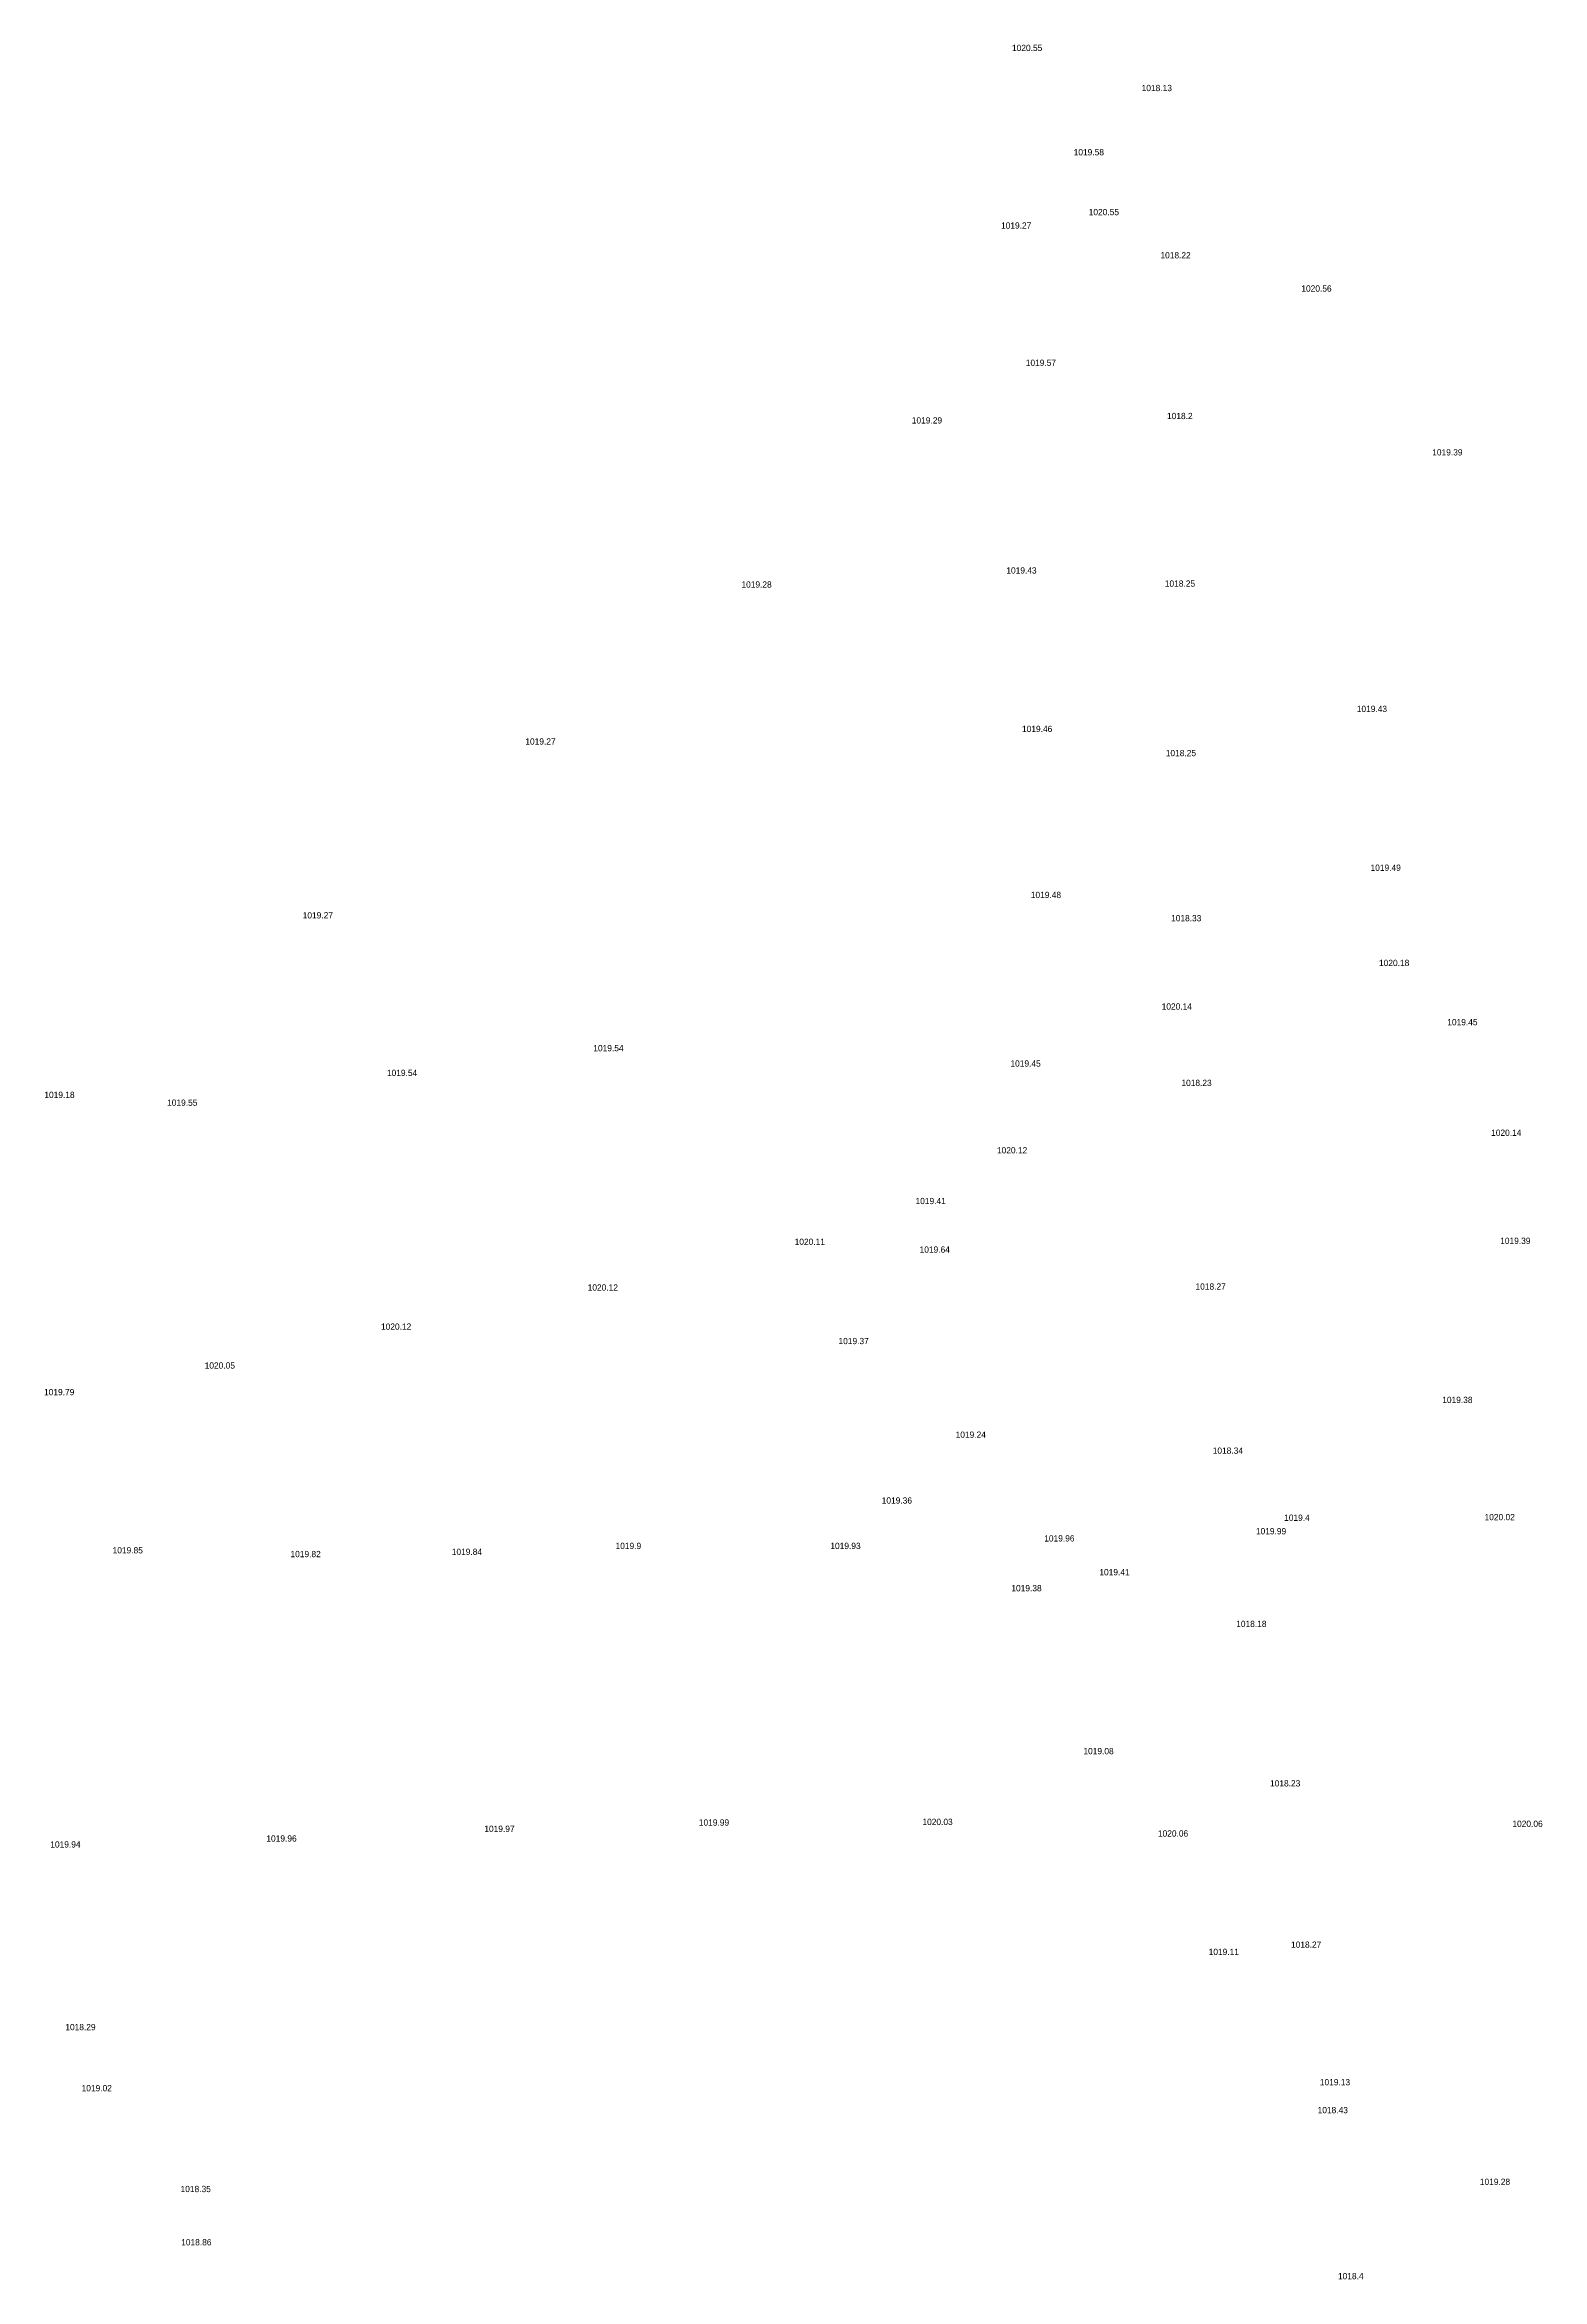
# Model space of a CAD drawing. Header units: inches. Extents: x 628884 to 629912, y 4519174 to 4520145.
# Drawn here: x 629062.5 to 629110.3, y 4519370.2 to 4519441.5 of the extents above; entities that cross this region are included whole.
import ezdxf

# ---------------------------------------------------------------- set-up
doc = ezdxf.new("R2010")
doc.units = ezdxf.units.IN
doc.header["$MEASUREMENT"] = 0

msp = doc.modelspace()

# ---------------------------------------------------------------- texts
for s, p in [('1020.55', (629093.37, 4519441.29, 1020.55)), ('1018.13', (629097.51, 4519440.01, 1018.13)), ('1019.58', (629095.34, 4519437.96, 1019.58)), ('1020.55', (629095.82, 4519436.05, 1020.55)), ('1019.27', (629093.02, 4519435.62, 1019.27)), ('1018.22', (629098.11, 4519434.67, 1018.22)), ('1020.56', (629102.61, 4519433.61, 1020.56)), ('1019.57', (629093.81, 4519431.24, 1019.57)), ('1019.29', (629090.17, 4519429.4, 1019.29)), ('1018.2', (629098.32, 4519429.54, 1018.2)), ('1019.39', (629106.79, 4519428.38, 1019.39)), ('1019.43', (629093.19, 4519424.61, 1019.43)), ('1019.28', (629084.73, 4519424.16, 1019.28)), ('1018.25', (629098.25, 4519424.19, 1018.25)), ('1019.43', (629104.38, 4519420.19, 1019.43)), ('1019.46', (629093.69, 4519419.55, 1019.46)), ('1019.27', (629077.83, 4519419.15, 1019.27)), ('1018.25', (629098.28, 4519418.78, 1018.25)), ('1019.49', (629104.82, 4519415.12, 1019.49)), ('1019.48', (629093.97, 4519414.25, 1019.48)), ('1019.27', (629070.72, 4519413.6, 1019.27)), ('1018.33', (629098.45, 4519413.51, 1018.33)), ('1020.18', (629105.09, 4519412.08, 1020.18)), ('1020.14', (629098.15, 4519410.69, 1020.14)), ('1019.45', (629107.27, 4519410.19, 1019.45)), ('1019.54', (629080, 4519409.36, 1019.54)), ('1019.45', (629093.32, 4519408.87, 1019.45)), ('1019.54', (629073.41, 4519408.57, 1019.54)), ('1018.23', (629098.78, 4519408.25, 1018.23)), ('1019.18', (629062.47, 4519407.87, 1019.18)), ('1019.55', (629066.39, 4519407.62, 1019.55)), ('1020.14', (629108.67, 4519406.66, 1020.14)), ('1020.12', (629092.89, 4519406.1, 1020.12)), ('1019.41', (629090.29, 4519404.48, 1019.41)), ('1020.11', (629086.43, 4519403.18, 1020.11)), ('1019.64', (629090.42, 4519402.93, 1019.64)), ('1019.39', (629108.96, 4519403.21, 1019.39)), ('1020.12', (629079.82, 4519401.72, 1020.12)), ('1018.27', (629099.23, 4519401.75, 1018.27)), ('1020.12', (629073.22, 4519400.47, 1020.12)), ('1019.37', (629087.83, 4519400.01, 1019.37)), ('1020.05', (629067.59, 4519399.23, 1020.05)), ('1019.79', (629062.46, 4519398.38, 1019.79)), ('1019.38', (629107.11, 4519398.13, 1019.38)), ('1019.24', (629091.57, 4519397.02, 1019.24)), ('1018.34', (629099.78, 4519396.51, 1018.34)), ('1019.36', (629089.21, 4519394.92, 1019.36)), ('1019.4', (629102.06, 4519394.37, 1019.4)), ('1020.02', (629108.46, 4519394.39, 1020.02)), ('1019.96', (629094.4, 4519393.71, 1019.96)), ('1019.99', (629101.16, 4519393.94, 1019.99)), ('1019.85', (629064.65, 4519393.33, 1019.85)), ('1019.82', (629070.33, 4519393.21, 1019.82)), ('1019.84', (629075.48, 4519393.28, 1019.84)), ('1019.9', (629080.71, 4519393.47, 1019.9)), ('1019.93', (629087.57, 4519393.47, 1019.93)), ('1019.41', (629096.16, 4519392.63, 1019.41)), ('1019.38', (629093.35, 4519392.12, 1019.38)), ('1018.18', (629100.53, 4519390.98, 1018.18)), ('1019.08', (629095.65, 4519386.92, 1019.08)), ('1018.23', (629101.61, 4519385.89, 1018.23)), ('1019.97', (629076.52, 4519384.44, 1019.97)), ('1019.99', (629083.37, 4519384.64, 1019.99)), ('1020.03', (629090.51, 4519384.66, 1020.03)), ('1020.06', (629109.35, 4519384.6, 1020.06)), ('1019.94', (629062.66, 4519383.94, 1019.94)), ('1019.96', (629069.56, 4519384.13, 1019.96)), ('1020.06', (629098.03, 4519384.29, 1020.06)), ('1019.11', (629099.65, 4519380.51, 1019.11)), ('1018.27', (629102.28, 4519380.74, 1018.27)), ('1018.29', (629063.14, 4519378.11, 1018.29)), ('1019.02', (629063.66, 4519376.16, 1019.02)), ('1019.13', (629103.2, 4519376.35, 1019.13)), ('1018.43', (629103.13, 4519375.46, 1018.43)), ('1018.35', (629066.82, 4519372.94, 1018.35)), ('1019.28', (629108.31, 4519373.17, 1019.28)), ('1018.86', (629066.84, 4519371.24, 1018.86)), ('1018.4', (629103.78, 4519370.16, 1018.4))]:
    msp.add_text(s, height=0.2).set_placement(p)

doc.saveas('drawing.dxf')
